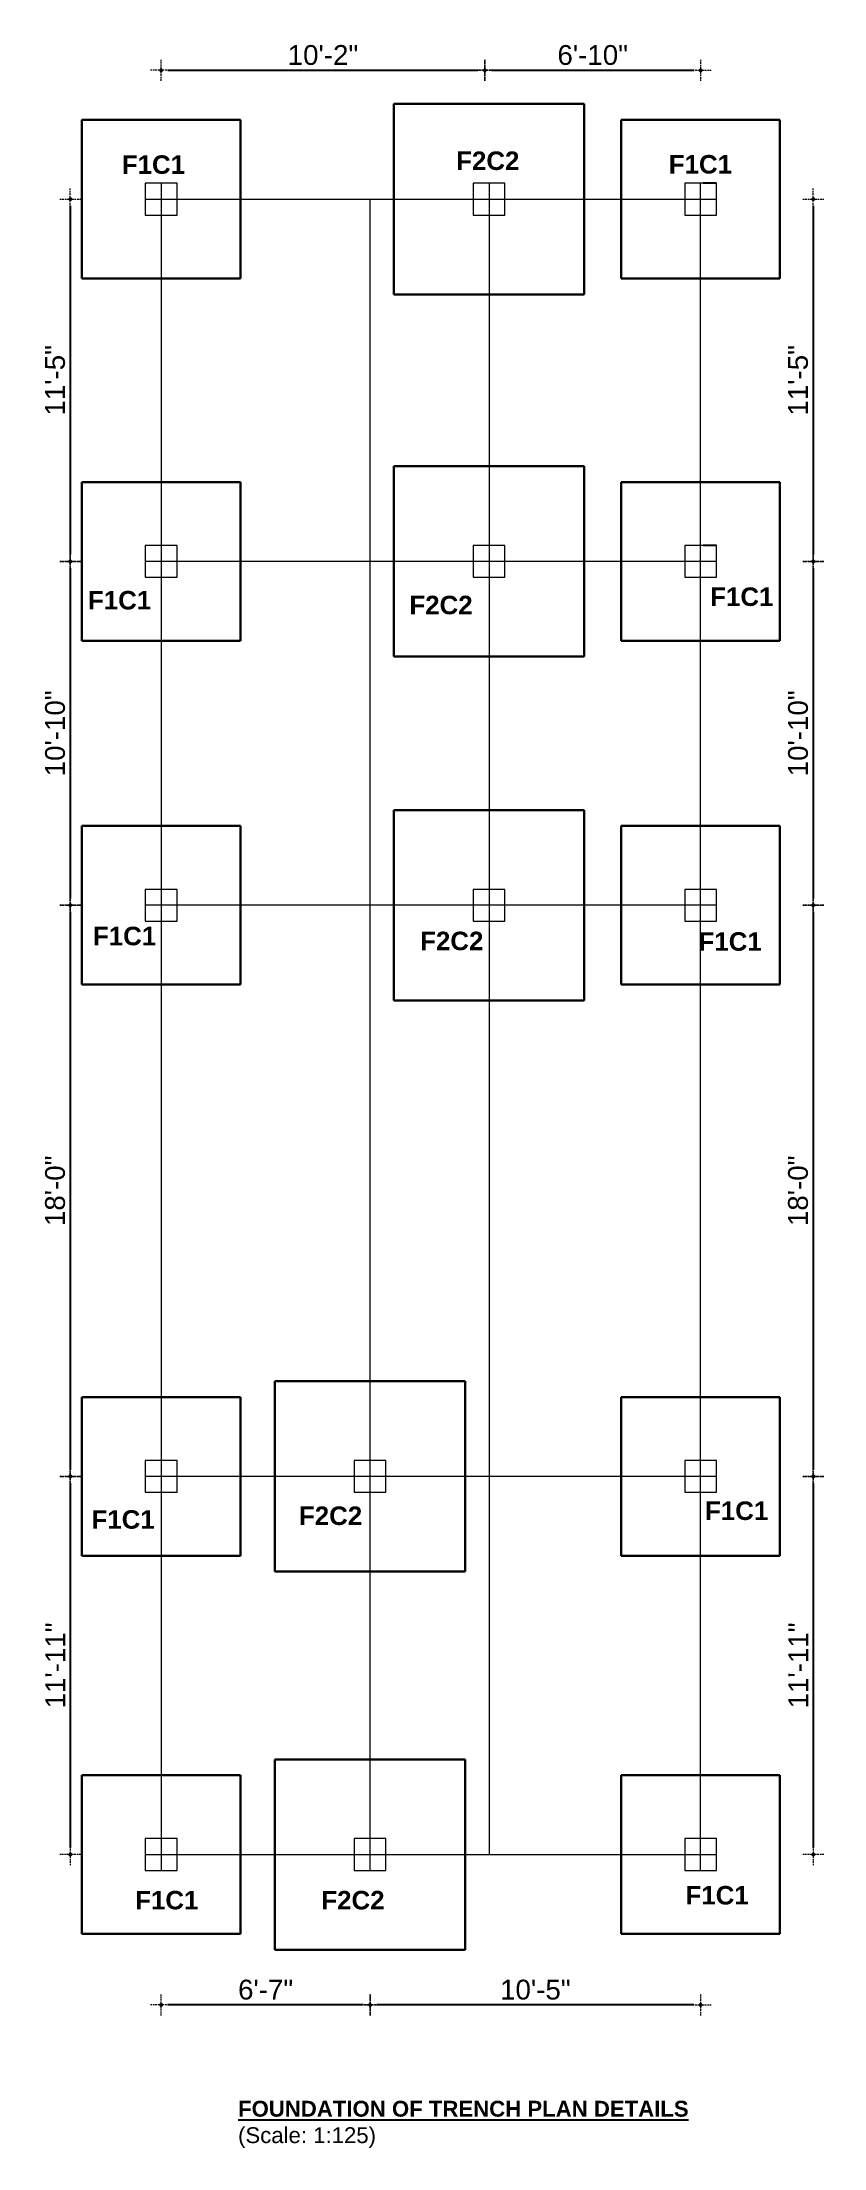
# Model space of a CAD drawing. Header units: inches. Extents: x -4010 to 92088, y -38563 to -1318.
# Drawn here: x 46491 to 46787, y -22526 to -21729 of the extents above; entities that cross this region are included whole.
import ezdxf

# ---------------------------------------------------------------- set-up
doc = ezdxf.new("R2010")
doc.units = ezdxf.units.IN
doc.header["$MEASUREMENT"] = 0
doc.header["$PDMODE"] = 99
doc.linetypes.add('HIDDEN', pattern=[0.375, 0.25, -0.125])
doc.layers.add('Brick wall', color=3, linetype='Continuous')
doc.layers.add('TEX', color=7, linetype='Continuous')
for name, color, linetype, lineweight in [('Co', 22, 'Continuous', 30), ('Colour 09', 210, 'Continuous', 9), ('DOT-DOT', 230, 'HIDDEN', 13)]:
    doc.layers.add(name, color=color, linetype=linetype, lineweight=lineweight)
doc.styles.add('ARIAL', font='arial.ttf')
doc.styles.add('CAPTION', font='GOTHIC.TTF', dxfattribs={"height": 100})
doc.styles.get("Standard").update_dxf_attribs({"font": 'ARIALN.TTF'})
doc.dimstyles.new('3-8', dxfattribs={"dimscale": 1.25, "dimtxt": 6, "dimasz": 2, "dimexe": 0.18, "dimexo": 6, "dimgap": 0, "dimtad": 0, "dimdec": 0, "dimzin": 3, "dimdsep": 46, "dimlunit": 3, "dimtxsty": 'ARIAL', "dimblk": 'DD', "dimcen": 1, "dimse1": 1, "dimse2": 1, "dimclrd": 256, "dimclrt": 256, "dimadec": 0, "dimazin": 0, "dimtfac": 0.5, "dimtdec": 0, "dimtmove": 2, "dimatfit": 0, "dimfxl": 0.18, "dimtvp": 0.75, "dimfrac": 1, "dimtolj": 1, "dimtzin": 0, "dimarcsym": 0})

msp = doc.modelspace()

# ---------------------------------------------------------------- texts
at = {"layer": 'TEX', "char_height": 7, "attachment_point": 9, "style": 'CAPTION'}
for s, insert in [('{\\fArial Rounded MT Bold|b0|i0|c0|p34;F2C2}', (46671.395, -21777.831)), ('{\\fArial Rounded MT Bold|b0|i0|c0|p34;F1C1}', (46544.954, -21779.289)), ('{\\fArial Rounded MT Bold|b0|i0|c0|p34;F1C1}', (46751.783, -21779.171)), ('{\\fArial Rounded MT Bold|b0|i0|c0|p34;F1C1}', (46532.154, -21944.023)), ('{\\fArial Rounded MT Bold|b0|i0|c0|p34;F2C2}', (46653.702, -21945.841)), ('{\\fArial Rounded MT Bold|b0|i0|c0|p34;F1C1}', (46767.454, -21942.693)), ('{\\fArial Rounded MT Bold|b0|i0|c0|p34;F1C1}', (46534.041, -22071.016)), ('{\\fArial Rounded MT Bold|b0|i0|c0|p34;F2C2}', (46657.77, -22072.878)), ('{\\fArial Rounded MT Bold|b0|i0|c0|p34;F1C1}', (46763.047, -22073.088)), ('{\\fArial Rounded MT Bold|b0|i0|c0|p34;F1C1}', (46765.497, -22288.348)), ('{\\fArial Rounded MT Bold|b0|i0|c0|p34;F1C1}', (46533.486, -22291.654)), ('{\\fArial Rounded MT Bold|b0|i0|c0|p34;F2C2}', (46611.947, -22290.246)), ('{\\fArial Rounded MT Bold|b0|i0|c0|p34;F1C1}', (46550.007, -22435.61)), ('{\\fArial Rounded MT Bold|b0|i0|c0|p34;F2C2}', (46620.404, -22435.625))]:
    msp.add_mtext(s, dxfattribs=dict(at, insert=insert))

# ---------------------------------------------------------------- blocks, each defined once
blk = doc.blocks.new('A$C30843580')
at = {"layer": 'Colour 09'}
for p, q in [((0, 12), (12, 12)), ((0, 0), (0, 12)), ((12, 12), (12, 0)), ((12, 0), (0, 0))]:
    blk.add_line(p, q, dxfattribs=at)
blk = doc.blocks.new('A$C440D491C')
at = {"layer": 'TEX', "insert": (23.12, 2.11), "char_height": 7, "attachment_point": 9, "style": 'CAPTION'}
blk.add_mtext('{\\fArial Rounded MT Bold|b0|i0|c0|p34;F1C1}', dxfattribs=at)
blk = doc.blocks.new('DD')
for p, q in [((-1.6, 0), (1.6, 0)), ((0, 1.6), (0, -1.6))]:
    blk.add_line(p, q)
at = {"const_width": 0.3}
blk.add_lwpolyline([(-0.15, 0, 1), (0.15, 0, 1)], format="xyb", close=True, dxfattribs=at)
blk = doc.blocks.new('*D822')
at = {"layer": 'Defpoints', "color": 0}
for p in [(46658.31, -21740.04), (46535.93, -21788.77), (46658.31, -21788.77)]:
    blk.add_point(p, dxfattribs=at)
at = {"layer": 'DOT-DOT', "lineweight": -2}
blk.add_line((46538.43, -21740.04), (46655.81, -21740.04), dxfattribs=at)
at = {"layer": 'DOT-DOT', "lineweight": -2, "xscale": 2.5, "yscale": 2.5, "zscale": 2.5, "rotation": 180}
blk.add_blockref('DD', (46535.93, -21740.04), dxfattribs=at)
at = {"layer": 'DOT-DOT', "lineweight": -2, "xscale": 2.5, "yscale": 2.5, "zscale": 2.5}
blk.add_blockref('DD', (46658.31, -21740.04), dxfattribs=at)
at = {"layer": 'DOT-DOT', "insert": (46597.12, -21734.29), "char_height": 7.5, "attachment_point": 5, "style": 'ARIAL'}
blk.add_mtext('\\A1;10\'-2"', dxfattribs=at)
blk = doc.blocks.new('*D823')
at = {"layer": 'Defpoints', "color": 0}
for p in [(46739.93, -21740.04), (46658.31, -21788.77), (46739.93, -21788.77)]:
    blk.add_point(p, dxfattribs=at)
at = {"layer": 'DOT-DOT', "lineweight": -2}
blk.add_line((46660.81, -21740.04), (46737.43, -21740.04), dxfattribs=at)
at = {"layer": 'DOT-DOT', "lineweight": -2, "xscale": 2.5, "yscale": 2.5, "zscale": 2.5, "rotation": 180}
blk.add_blockref('DD', (46658.31, -21740.04), dxfattribs=at)
at = {"layer": 'DOT-DOT', "lineweight": -2, "xscale": 2.5, "yscale": 2.5, "zscale": 2.5}
blk.add_blockref('DD', (46739.93, -21740.04), dxfattribs=at)
at = {"layer": 'DOT-DOT', "insert": (46699.12, -21734.29), "char_height": 7.5, "attachment_point": 5, "style": 'ARIAL'}
blk.add_mtext('\\A1;6\'-10"', dxfattribs=at)
blk = doc.blocks.new('*D824')
at = {"layer": 'Defpoints', "color": 0}
for p in [(46745.93, -21788.77), (46745.93, -21925.77), (46782.53, -21925.77)]:
    blk.add_point(p, dxfattribs=at)
at = {"layer": 'DOT-DOT', "lineweight": -2}
blk.add_line((46782.53, -21791.27), (46782.53, -21923.27), dxfattribs=at)
at = {"layer": 'DOT-DOT', "lineweight": -2, "xscale": 2.5, "yscale": 2.5, "zscale": 2.5}
for p, rotation in [((46782.53, -21788.77), 90), ((46782.53, -21925.77), 270)]:
    blk.add_blockref('DD', p, dxfattribs=dict(at, rotation=rotation))
at = {"layer": 'DOT-DOT', "insert": (46776.79, -21857.27), "char_height": 7.5, "attachment_point": 5, "rotation": 90, "style": 'ARIAL'}
blk.add_mtext('\\A1;11\'-5"', dxfattribs=at)
blk = doc.blocks.new('*D825')
at = {"layer": 'Defpoints', "color": 0}
for p in [(46745.93, -21925.77), (46745.93, -22055.77), (46782.53, -22055.77)]:
    blk.add_point(p, dxfattribs=at)
at = {"layer": 'DOT-DOT', "lineweight": -2}
blk.add_line((46782.53, -21928.27), (46782.53, -22053.27), dxfattribs=at)
at = {"layer": 'DOT-DOT', "lineweight": -2, "xscale": 2.5, "yscale": 2.5, "zscale": 2.5}
for p, rotation in [((46782.53, -21925.77), 90), ((46782.53, -22055.77), 270)]:
    blk.add_blockref('DD', p, dxfattribs=dict(at, rotation=rotation))
at = {"layer": 'DOT-DOT', "insert": (46776.79, -21990.77), "char_height": 7.5, "attachment_point": 5, "rotation": 90, "style": 'ARIAL'}
blk.add_mtext('\\A1;10\'-10"', dxfattribs=at)
blk = doc.blocks.new('*D826')
at = {"layer": 'Defpoints', "color": 0}
for p in [(46745.93, -22055.77), (46745.93, -22271.77), (46782.53, -22271.77)]:
    blk.add_point(p, dxfattribs=at)
at = {"layer": 'DOT-DOT', "lineweight": -2}
blk.add_line((46782.53, -22058.27), (46782.53, -22269.27), dxfattribs=at)
at = {"layer": 'DOT-DOT', "lineweight": -2, "xscale": 2.5, "yscale": 2.5, "zscale": 2.5}
for p, rotation in [((46782.53, -22055.77), 90), ((46782.53, -22271.77), 270)]:
    blk.add_blockref('DD', p, dxfattribs=dict(at, rotation=rotation))
at = {"layer": 'DOT-DOT', "insert": (46776.79, -22163.77), "char_height": 7.5, "attachment_point": 5, "rotation": 90, "style": 'ARIAL'}
blk.add_mtext('\\A1;18\'-0"', dxfattribs=at)
blk = doc.blocks.new('*D827')
at = {"layer": 'Defpoints', "color": 0}
for p in [(46745.93, -22271.77), (46745.93, -22414.77), (46782.53, -22414.77)]:
    blk.add_point(p, dxfattribs=at)
at = {"layer": 'DOT-DOT', "lineweight": -2}
blk.add_line((46782.53, -22274.27), (46782.53, -22412.27), dxfattribs=at)
at = {"layer": 'DOT-DOT', "lineweight": -2, "xscale": 2.5, "yscale": 2.5, "zscale": 2.5}
for p, rotation in [((46782.53, -22271.77), 90), ((46782.53, -22414.77), 270)]:
    blk.add_blockref('DD', p, dxfattribs=dict(at, rotation=rotation))
at = {"layer": 'DOT-DOT', "insert": (46776.88, -22343.27), "char_height": 7.5, "attachment_point": 5, "rotation": 90, "style": 'ARIAL'}
blk.add_mtext('\\A1;11\'-11"', dxfattribs=at)
blk = doc.blocks.new('*D828')
at = {"layer": 'Defpoints', "color": 0}
for p in [(46529.93, -21788.77), (46501.57, -21925.77), (46529.93, -21925.77)]:
    blk.add_point(p, dxfattribs=at)
at = {"layer": 'DOT-DOT', "lineweight": -2}
blk.add_line((46501.57, -21791.27), (46501.57, -21923.27), dxfattribs=at)
at = {"layer": 'DOT-DOT', "lineweight": -2, "xscale": 2.5, "yscale": 2.5, "zscale": 2.5}
for p, rotation in [((46501.57, -21788.77), 90), ((46501.57, -21925.77), 270)]:
    blk.add_blockref('DD', p, dxfattribs=dict(at, rotation=rotation))
at = {"layer": 'DOT-DOT', "insert": (46495.83, -21857.27), "char_height": 7.5, "attachment_point": 5, "rotation": 90, "style": 'ARIAL'}
blk.add_mtext('\\A1;11\'-5"', dxfattribs=at)
blk = doc.blocks.new('*D829')
at = {"layer": 'Defpoints', "color": 0}
for p in [(46529.93, -21925.77), (46501.57, -22055.77), (46529.93, -22055.77)]:
    blk.add_point(p, dxfattribs=at)
at = {"layer": 'DOT-DOT', "lineweight": -2}
blk.add_line((46501.57, -21928.27), (46501.57, -22053.27), dxfattribs=at)
at = {"layer": 'DOT-DOT', "lineweight": -2, "xscale": 2.5, "yscale": 2.5, "zscale": 2.5}
for p, rotation in [((46501.57, -21925.77), 90), ((46501.57, -22055.77), 270)]:
    blk.add_blockref('DD', p, dxfattribs=dict(at, rotation=rotation))
at = {"layer": 'DOT-DOT', "insert": (46495.83, -21990.77), "char_height": 7.5, "attachment_point": 5, "rotation": 90, "style": 'ARIAL'}
blk.add_mtext('\\A1;10\'-10"', dxfattribs=at)
blk = doc.blocks.new('*D830')
at = {"layer": 'Defpoints', "color": 0}
for p in [(46529.93, -22055.77), (46501.57, -22271.77), (46529.93, -22271.77)]:
    blk.add_point(p, dxfattribs=at)
at = {"layer": 'DOT-DOT', "lineweight": -2}
blk.add_line((46501.57, -22058.27), (46501.57, -22269.27), dxfattribs=at)
at = {"layer": 'DOT-DOT', "lineweight": -2, "xscale": 2.5, "yscale": 2.5, "zscale": 2.5}
for p, rotation in [((46501.57, -22055.77), 90), ((46501.57, -22271.77), 270)]:
    blk.add_blockref('DD', p, dxfattribs=dict(at, rotation=rotation))
at = {"layer": 'DOT-DOT', "insert": (46495.83, -22163.77), "char_height": 7.5, "attachment_point": 5, "rotation": 90, "style": 'ARIAL'}
blk.add_mtext('\\A1;18\'-0"', dxfattribs=at)
blk = doc.blocks.new('*D831')
at = {"layer": 'Defpoints', "color": 0}
for p in [(46529.93, -22271.77), (46501.57, -22414.77), (46529.93, -22414.77)]:
    blk.add_point(p, dxfattribs=at)
at = {"layer": 'DOT-DOT', "lineweight": -2}
blk.add_line((46501.57, -22274.27), (46501.57, -22412.27), dxfattribs=at)
at = {"layer": 'DOT-DOT', "lineweight": -2, "xscale": 2.5, "yscale": 2.5, "zscale": 2.5}
for p, rotation in [((46501.57, -22271.77), 90), ((46501.57, -22414.77), 270)]:
    blk.add_blockref('DD', p, dxfattribs=dict(at, rotation=rotation))
at = {"layer": 'DOT-DOT', "insert": (46495.92, -22343.27), "char_height": 7.5, "attachment_point": 5, "rotation": 90, "style": 'ARIAL'}
blk.add_mtext('\\A1;11\'-11"', dxfattribs=at)
blk = doc.blocks.new('*D832')
at = {"layer": 'Defpoints', "color": 0}
for p in [(46614.93, -22420.77), (46739.93, -22420.77), (46614.93, -22471.65)]:
    blk.add_point(p, dxfattribs=at)
at = {"layer": 'DOT-DOT', "lineweight": -2}
blk.add_line((46737.43, -22471.65), (46617.43, -22471.65), dxfattribs=at)
at = {"layer": 'DOT-DOT', "lineweight": -2, "xscale": 2.5, "yscale": 2.5, "zscale": 2.5, "rotation": 180}
blk.add_blockref('DD', (46614.93, -22471.65), dxfattribs=at)
at = {"layer": 'DOT-DOT', "lineweight": -2, "xscale": 2.5, "yscale": 2.5, "zscale": 2.5}
blk.add_blockref('DD', (46739.93, -22471.65), dxfattribs=at)
at = {"layer": 'DOT-DOT', "insert": (46677.43, -22465.91), "char_height": 7.5, "attachment_point": 5, "style": 'ARIAL'}
blk.add_mtext('\\A1;10\'-5"', dxfattribs=at)
blk = doc.blocks.new('*D833')
at = {"layer": 'Defpoints', "color": 0}
for p in [(46535.93, -22420.77), (46614.93, -22420.77), (46535.93, -22471.65)]:
    blk.add_point(p, dxfattribs=at)
at = {"layer": 'DOT-DOT', "lineweight": -2}
blk.add_line((46612.43, -22471.65), (46538.43, -22471.65), dxfattribs=at)
at = {"layer": 'DOT-DOT', "lineweight": -2, "xscale": 2.5, "yscale": 2.5, "zscale": 2.5, "rotation": 180}
blk.add_blockref('DD', (46535.93, -22471.65), dxfattribs=at)
at = {"layer": 'DOT-DOT', "lineweight": -2, "xscale": 2.5, "yscale": 2.5, "zscale": 2.5}
blk.add_blockref('DD', (46614.93, -22471.65), dxfattribs=at)
at = {"layer": 'DOT-DOT', "insert": (46575.43, -22465.91), "char_height": 7.5, "attachment_point": 5, "style": 'ARIAL'}
blk.add_mtext('\\A1;6\'-7"', dxfattribs=at)
blk = doc.blocks.new('A$C683C01F9')
at = {"layer": 'TEX', "color": 7, "lineweight": 25, "insert": (4.02, 9.38), "char_height": 6, "width": 310.1889, "attachment_point": 4}
blk.add_mtext('{\\fArial Rounded MT Bold|b0|i0|c0|p34;\\LFOUNDATION OF TRENCH PLAN DETAILS\\P\\fArial|b0|i0|c0|p34;\\l\\C256;(Scale: 1:125)}', dxfattribs=at)

# ---------------------------------------------------------------- dimensions: what is measured, and where the dimension line sits
at = {"layer": 'DOT-DOT'}
for base, p1, p2, picture, middle in [((46658.306, -21740.035), (46535.931, -21788.772), (46658.306, -21788.772), '*D822', (46597.118, -21734.291)), ((46739.931, -21740.035), (46658.306, -21788.772), (46739.931, -21788.772), '*D823', (46699.118, -21734.291)), ((46535.931, -22471.654), (46614.931, -22420.772), (46535.931, -22420.772), '*D833', (46575.431, -22465.91)), ((46614.931, -22471.654), (46739.931, -22420.772), (46614.931, -22420.772), '*D832', (46677.431, -22465.91))]:
    dim = msp.add_linear_dim(base=base, p1=p1, p2=p2, dimstyle='3-8', dxfattribs=at)
    dim.commit()
    dim.dimension.update_dxf_attribs({"geometry": picture, "text_midpoint": middle})
for base, p1, p2, picture, middle in [((46501.57, -21925.772), (46529.931, -21788.772), (46529.931, -21925.772), '*D828', (46495.826, -21857.272)), ((46782.531, -21925.772), (46745.931, -21788.772), (46745.931, -21925.772), '*D824', (46776.787, -21857.272)), ((46501.57, -22055.772), (46529.931, -21925.772), (46529.931, -22055.772), '*D829', (46495.826, -21990.772)), ((46782.531, -22055.772), (46745.931, -21925.772), (46745.931, -22055.772), '*D825', (46776.787, -21990.772)), ((46501.57, -22271.772), (46529.931, -22055.772), (46529.931, -22271.772), '*D830', (46495.826, -22163.772)), ((46782.531, -22271.772), (46745.931, -22055.772), (46745.931, -22271.772), '*D826', (46776.787, -22163.772)), ((46501.57, -22414.772), (46529.931, -22271.772), (46529.931, -22414.772), '*D831', (46495.922, -22343.272)), ((46782.531, -22414.772), (46745.931, -22271.772), (46745.931, -22414.772), '*D827', (46776.883, -22343.272))]:
    dim = msp.add_linear_dim(base=base, p1=p1, p2=p2, angle=90, dimstyle='3-8', dxfattribs=at)
    dim.commit()
    dim.dimension.update_dxf_attribs({"geometry": picture, "text_midpoint": middle})

# ---------------------------------------------------------------- linework, layer by layer
at = {"layer": 'Brick wall'}
for p, q in [((46745.931, -21782.772), (46740.931, -21782.772)), ((46745.931, -21919.772), (46740.931, -21919.772))]:
    msp.add_line(p, q, dxfattribs=at)
at = {"layer": 'Co'}
for p, q in [((46623.931, -21752.772), (46695.931, -21752.772)), ((46623.931, -21824.772), (46623.931, -21752.772)), ((46695.931, -21752.772), (46695.931, -21824.772)), ((46505.931, -21758.772), (46565.931, -21758.772)), ((46505.931, -21818.772), (46505.931, -21758.772)), ((46565.931, -21758.772), (46565.931, -21818.772)), ((46709.931, -21758.772), (46769.931, -21758.772)), ((46709.931, -21818.772), (46709.931, -21758.772)), ((46769.931, -21758.772), (46769.931, -21818.772)), ((46565.931, -21818.772), (46505.931, -21818.772)), ((46769.931, -21818.772), (46709.931, -21818.772)), ((46695.931, -21824.772), (46623.931, -21824.772)), ((46623.931, -21889.772), (46695.931, -21889.772)), ((46623.931, -21961.772), (46623.931, -21889.772)), ((46695.931, -21889.772), (46695.931, -21961.772)), ((46505.931, -21895.772), (46565.931, -21895.772)), ((46505.931, -21955.772), (46505.931, -21895.772)), ((46565.931, -21895.772), (46565.931, -21955.772)), ((46709.931, -21895.772), (46769.931, -21895.772)), ((46709.931, -21955.772), (46709.931, -21895.772)), ((46769.931, -21895.772), (46769.931, -21955.772)), ((46565.931, -21955.772), (46505.931, -21955.772)), ((46695.931, -21961.772), (46623.931, -21961.772)), ((46769.931, -21955.772), (46709.931, -21955.772)), ((46505.931, -22025.772), (46565.931, -22025.772)), ((46505.931, -22085.772), (46505.931, -22025.772)), ((46565.931, -22025.772), (46565.931, -22085.772)), ((46623.931, -22019.772), (46695.931, -22019.772)), ((46623.931, -22091.772), (46623.931, -22019.772)), ((46695.931, -22019.772), (46695.931, -22091.772)), ((46709.931, -22025.772), (46769.931, -22025.772)), ((46709.931, -22085.772), (46709.931, -22025.772)), ((46769.931, -22025.772), (46769.931, -22085.772)), ((46565.931, -22085.772), (46505.931, -22085.772)), ((46769.931, -22085.772), (46709.931, -22085.772)), ((46695.931, -22091.772), (46623.931, -22091.772)), ((46578.931, -22235.772), (46650.931, -22235.772)), ((46578.931, -22307.772), (46578.931, -22235.772)), ((46650.931, -22235.772), (46650.931, -22307.772)), ((46505.931, -22241.772), (46565.931, -22241.772)), ((46505.931, -22301.772), (46505.931, -22241.772)), ((46565.931, -22241.772), (46565.931, -22301.772)), ((46709.931, -22241.772), (46769.931, -22241.772)), ((46709.931, -22301.772), (46709.931, -22241.772)), ((46769.931, -22241.772), (46769.931, -22301.772)), ((46565.931, -22301.772), (46505.931, -22301.772)), ((46769.931, -22301.772), (46709.931, -22301.772)), ((46650.931, -22307.772), (46578.931, -22307.772)), ((46505.931, -22384.772), (46565.931, -22384.772)), ((46505.931, -22444.772), (46505.931, -22384.772)), ((46565.931, -22384.772), (46565.931, -22444.772)), ((46578.931, -22378.772), (46650.931, -22378.772)), ((46578.931, -22450.772), (46578.931, -22378.772)), ((46650.931, -22378.772), (46650.931, -22450.772)), ((46709.931, -22384.772), (46769.931, -22384.772)), ((46709.931, -22444.772), (46709.931, -22384.772)), ((46769.931, -22384.772), (46769.931, -22444.772)), ((46565.931, -22444.772), (46505.931, -22444.772)), ((46769.931, -22444.772), (46709.931, -22444.772)), ((46650.931, -22450.772), (46578.931, -22450.772))]:
    msp.add_line(p, q, dxfattribs=at)
at = {"layer": 'DOT-DOT'}
for p, q in [((46535.931, -21782.772), (46535.931, -22420.772)), ((46659.931, -21782.772), (46659.931, -22414.772)), ((46739.931, -22420.772), (46739.931, -21782.772)), ((46529.931, -21788.772), (46745.931, -21788.772)), ((46614.931, -22420.772), (46614.931, -21788.772)), ((46745.931, -21925.772), (46529.931, -21925.772)), ((46745.931, -22055.772), (46529.931, -22055.772)), ((46745.931, -22271.772), (46529.931, -22271.772)), ((46529.931, -22414.772), (46745.931, -22414.772))]:
    msp.add_line(p, q, dxfattribs=at)

# ---------------------------------------------------------------- block references
at = {"layer": 'Brick wall'}
msp.add_blockref('A$C683C01F9', (46560.971, -22526.186), dxfattribs=at)
at = {"layer": 'Co'}
msp.add_blockref('A$C440D491C', (46734.997, -22435.874), dxfattribs=at)
at = {"layer": 'Colour 09', "xscale": -1}
for p in [(46541.931, -21794.772), (46665.931, -21794.772), (46745.931, -21794.772), (46541.931, -21931.772), (46665.931, -21931.772), (46745.931, -21931.772), (46541.931, -22061.772), (46665.931, -22061.772), (46745.931, -22061.772), (46541.931, -22277.772), (46620.931, -22277.772), (46745.931, -22277.772), (46541.931, -22420.772), (46620.931, -22420.772), (46745.931, -22420.772)]:
    msp.add_blockref('A$C30843580', p, dxfattribs=at)

msp.set_redraw_order([(e.dxf.handle, doc.entitydb.next_handle()) for e in msp.query("TEXT MTEXT ATTDEF DIMENSION ARC_DIMENSION")])  # texts and dimensions are drawn at this point

doc.saveas('drawing.dxf')
